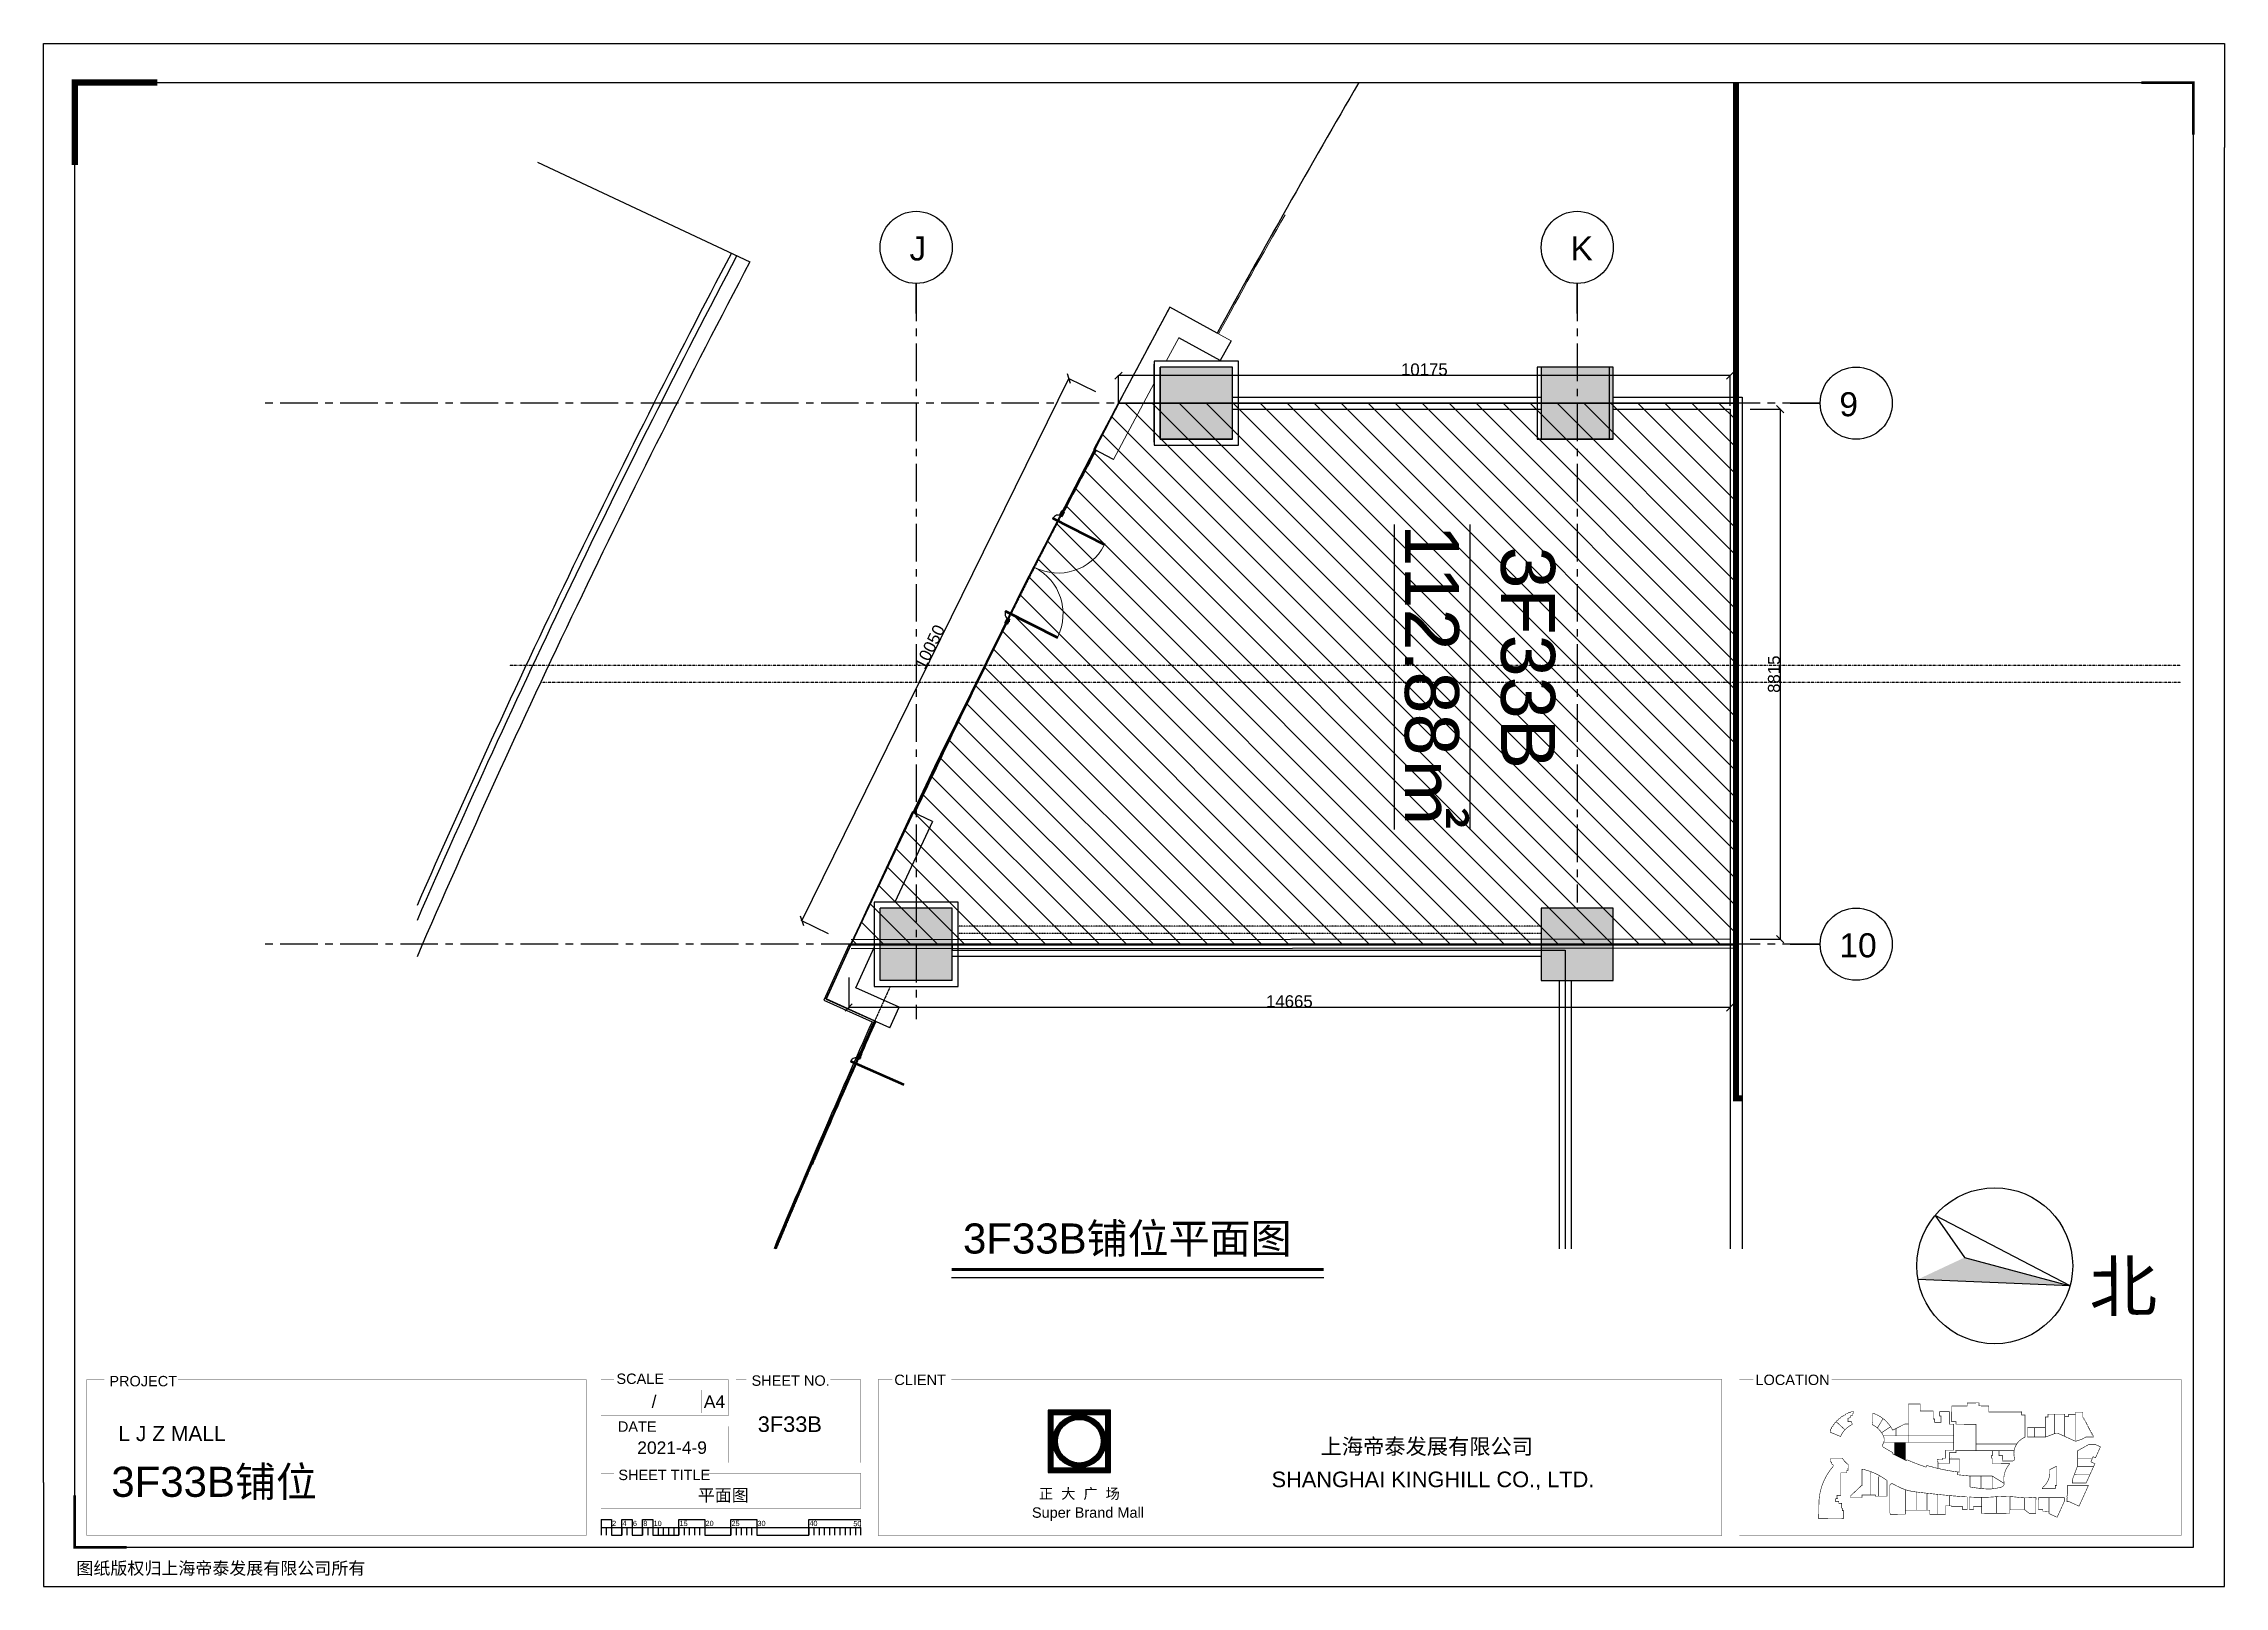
# Model space of a CAD drawing. Header units: inches. Extents: x -17552 to 18736, y -70636 to -44976.
import ezdxf
from ezdxf.enums import TextEntityAlignment as Align

# ---------------------------------------------------------------- set-up
doc = ezdxf.new("R2010")
doc.units = ezdxf.units.IN
doc.header["$MEASUREMENT"] = 0
for name, pattern in [('_TIRET______PD8', [0.211667, 0.105833, -0.105833]), ('BORDER2', [0.875, 0.25, -0.125, 0.25, -0.125, 0, -0.125]), ('CENTER', [2, 1.25, -0.25, 0.25, -0.25]), ('HIDDEN', [0.375, 0.25, -0.125]), ('LEASE4', [1.08, 0.45, -0.09, 0.09, -0.09, 0.09, -0.09, 0.09, -0.09]), ('LEASE4_PD8', [2.16, 0.9, -0.18, 0.18, -0.18, 0.18, -0.18, 0.18, -0.18])]:
    doc.linetypes.add(name, pattern=pattern)
for name, color, linetype in [('3F35', 3, 'Continuous'), ('__NEW_FACADE_PD8', 7, 'Continuous'), ('_PROJET_PD8', 7, 'Continuous'), ('DIM', 3, 'Continuous'), ('DIM TEXT', 7, 'Continuous'), ('GLASS', 94, 'Continuous'), ('L-GLASS', 2, 'Continuous'), ('L03-COL', 5, 'Continuous'), ('L03-COL_PD8', 7, 'Continuous'), ('L03-COV', 2, 'Continuous'), ('L03-COV_PD8', 7, 'Continuous'), ('L03-EJ', 1, 'BORDER2'), ('L03-GRDRL', 7, 'Continuous'), ('L03-LEASE', 2, 'LEASE4'), ('L03-LEASESIG', 2, 'LEASE4_PD8'), ('L03-MSTR', 4, 'Continuous'), ('L03-WAL', 2, 'Continuous'), ('L03-WALL', 3, 'Continuous'), ('L04-WAL', 3, 'Continuous'), ('L06-LEASE', 3, 'LEASE4'), ('P-Iden', 4, 'Continuous'), ('WALL', 255, 'Continuous'), ('商铺编号', 1, 'Continuous'), ('轴线', 10, 'CENTER')]:
    doc.layers.add(name, color=color, linetype=linetype)
doc.layers.add('P-新规划租赁线', color=7, linetype='Continuous', true_color=0xd45be6)
doc.layers.add('甲-結構牆', color=7, linetype='Continuous', lineweight=9)
doc.styles.add('3F_2017.02$0$H1', font='swisscl.ttf')
doc.styles.get("Standard").update_dxf_attribs({"font": 'arial.ttf'})
doc.styles.add('style1', font='swissel.ttf', dxfattribs={"height": 3000})
doc.dimstyles.new('DIM-200MM', dxfattribs={"dimtxt": 200, "dimasz": 120, "dimexe": 10, "dimexo": 10, "dimgap": 0.7, "dimtad": 1, "dimdec": 0, "dimrnd": 5, "dimzin": 1, "dimdsep": 46, "dimtxsty": 'Standard', "dimblk": 'OBLIQUE', "dimcen": 0.5, "dimdle": 1, "dimclrd": 256, "dimclre": 256, "dimclrt": 7, "dimaunit": 1, "dimadec": 0, "dimazin": 0, "dimtfac": 1, "dimtdec": 0, "dimtix": 1, "dimtmove": 2, "dimatfit": 3, "dimfxl": 500, "dimfxlon": 1, "dimtolj": 1, "dimtzin": 1, "dimarcsym": 0})

msp = doc.modelspace()

# ---------------------------------------------------------------- texts
for s, height, p in [('SCALE', 172.8, (-8020.2, -67269.3)), ('SHEET NO.', 172.8, (-5772.5, -67300.2)), ('CLIENT', 172.8, (-3396.1, -67287.3)), ('LOCATION', 172.8, (10933.2, -67287.3)), ('PROJECT', 172.8, (-16458.3, -67308.8)), ('A4', 207.36, (-6566.1, -67667.5)), ('DATE', 172.8, (-7996.5, -68064.7)), ('上海帝泰发展有限公司', 259.2, (3696.6, -68438.4)), ('SHEET TITLE', 172.8, (-7988.8, -68868.5)), ('SHANGHAI KINGHILL CO., LTD.', 259.2, (2880.8, -68986.5)), ('正  大  广  场', 172.8, (-989.1, -69180.4)), ('2', 86.4, (-8092.6, -69632.4)), ('4', 86.4, (-7919.8, -69632.4)), ('6', 86.4, (-7747, -69632.4)), ('8', 86.4, (-7574.2, -69632.4)), ('10', 86.4, (-7401.4, -69632.4)), ('15', 86.4, (-6969.4, -69632.4)), ('20', 86.4, (-6537.4, -69632.4)), ('25', 86.4, (-6105.4, -69632.4)), ('30', 86.4, (-5673.4, -69632.4)), ('40', 86.4, (-4809.4, -69632.4)), ('50', 86.4, (-4078.1, -69635.5)), ('Super Brand Mall', 172.8, (-1106.6, -69495.1)), ('图纸版权归上海帝泰发展有限公司所有', 207.36, (-17007.3, -70438.6))]:
    msp.add_text(s, height=height).set_placement(p)
at = {"attachment_point": 1}
for s, insert, char_height in [('3F33B{\\fSimSun|b0|i0|c134|p2;铺位平面图}', (-2253.4, -64600.1), 500), ('L J Z MALL', (-16308.1, -67969.2), 250)]:
    msp.add_mtext_dynamic_manual_height_columns(s, width=6808.082, gutter_width=1, heights=[0], dxfattribs=dict(at, insert=insert, char_height=char_height))
for tag, text, p in [('/', 'AS NOTED', (-7353.6, -67664.3)), ('2021-4-9', '2020-7-22', (-6514.3, -68432.3))]:
    msp.add_attdef(tag, text=text, height=207.36).set_placement(p, align=Align.RIGHT)
for tag, p, s, height in [('3F33B', (-5668.9, -68067.8), 'SHEET NO.', 259.2), ('3F33B铺位', (-16425.2, -69147.2), '###############', 500), ('平面图', (-6667.1, -69223), 'SHEET-TITLE', 207.36)]:
    msp.add_attdef(tag, p, s, height=height)
at = {"layer": 'DIM TEXT', "char_height": 400, "attachment_point": 1}
for s, insert in [('J', (-3143.8, -48182.8)), ('K', (7856.2, -48182.8)), ('9', (12329, -50773.4)), ('10', (12329, -59773.4))]:
    msp.add_mtext_dynamic_manual_height_columns(s, width=10456.675, gutter_width=2, heights=[0], dxfattribs=dict(at, insert=insert))
at = {"layer": 'P-Iden', "color": 1}
msp.add_text('%%U%%O112.88㎡', height=900, rotation=270, dxfattribs=at).set_placement((5099.7, -52972))
at = {"layer": '商铺编号', "color": 1, "style": 'style1'}
msp.add_text('3F33B', height=900, rotation=270, dxfattribs=at).set_placement((6699, -53338.5))

# ---------------------------------------------------------------- blocks, each defined once
blk = doc.blocks.new('A$C66BE637F')
at = {"const_width": 417}
blk.add_lwpolyline([(208, 5352), (208, 208), (5352, 208), (5352, 5352)], close=True, dxfattribs=at)
at = {"color": 8}
for points in [[(0, 5560), (0, 0), (5560, 0), (5560, 5560)], [(417, 5143), (417, 417), (5143, 417), (5143, 5143)]]:
    blk.add_lwpolyline(points, close=True, dxfattribs=at)
at = {"const_width": 417}
blk.add_lwpolyline([(625, 2780, 1), (4935, 2780, 1)], format="xyb", close=True, dxfattribs=at)
at = {"color": 8}
for radius in [2363, 1947]:
    blk.add_circle((2780, 2780), radius, dxfattribs=at)
blk = doc.blocks.new('3F_2017.02$0$A$C11E260BE')
blk.add_hatch(color=256).paths.add_polyline_path([(5592, 3026), (8455, 1855), (2523, 8881)])
for p, q in [((5592, 3026), (2523, 8881)), ((2523, 8881), (8455, 1855)), ((2523, 8881), (4926, 5))]:
    blk.add_line(p, q)
at = {"ltscale": 0.1}
blk.add_line((4926, 5), (5592, 3026), dxfattribs=at)
blk.add_circle((4709, 4709), 4709)
at = {"style": '3F_2017.02$0$H1'}
blk.add_text('北', height=3000, rotation=133.02448, dxfattribs=at).set_placement((2849, 10782))
blk = doc.blocks.new('_Oblique')
at = {"color": 0, "linetype": 'ByBlock', "lineweight": -2}
blk.add_line((-0.5, -0.5), (0.5, 0.5), dxfattribs=at)
blk = doc.blocks.new('*D202')
at = {"layer": 'DEFPOINTS', "color": 0, "transparency": 16777216}
for p in [(10510, -51056), (10510, -59872), (11344, -59872)]:
    blk.add_point(p, dxfattribs=at)
at = {"layer": 'DIM', "lineweight": -2, "transparency": 16777216}
for p, q in [((10844, -51056), (11354, -51056)), ((11344, -51055), (11344, -59873)), ((10844, -59872), (11354, -59872))]:
    blk.add_line(p, q, dxfattribs=at)
at = {"layer": 'DIM', "lineweight": -2, "transparency": 16777216, "xscale": 120, "yscale": 120, "zscale": 120}
for p, rotation in [((11344, -51056), 90), ((11344, -59872), 270)]:
    blk.add_blockref('_Oblique', p, dxfattribs=dict(at, rotation=rotation))
at = {"layer": 'DIM', "color": 7, "transparency": 16777216, "insert": (11241, -55464), "char_height": 200, "attachment_point": 5, "rotation": 90}
blk.add_mtext('\\A1;8815', dxfattribs=at)
blk = doc.blocks.new('*D203')
at = {"layer": 'DEFPOINTS', "color": 0, "transparency": 16777216}
for p in [(335, -50498), (335, -50956), (10510, -51056)]:
    blk.add_point(p, dxfattribs=at)
at = {"layer": 'DIM', "lineweight": -2, "transparency": 16777216}
for p, q in [((10511, -50498), (334, -50498)), ((335, -50946), (335, -50488)), ((10510, -50998), (10510, -50488))]:
    blk.add_line(p, q, dxfattribs=at)
at = {"layer": 'DIM', "lineweight": -2, "transparency": 16777216, "xscale": 120, "yscale": 120, "zscale": 120, "rotation": 180}
blk.add_blockref('_Oblique', (335, -50498), dxfattribs=at)
at = {"layer": 'DIM', "lineweight": -2, "transparency": 16777216, "xscale": 120, "yscale": 120, "zscale": 120}
blk.add_blockref('_Oblique', (10510, -50498), dxfattribs=at)
at = {"layer": 'DIM', "color": 7, "transparency": 16777216, "insert": (5423, -50396), "char_height": 200, "attachment_point": 5}
blk.add_mtext('\\A1;10175', dxfattribs=at)
blk = doc.blocks.new('*D204')
at = {"layer": 'DEFPOINTS', "color": 0, "transparency": 16777216}
for p in [(-4156, -59971), (10510, -59971), (-4156, -61009)]:
    blk.add_point(p, dxfattribs=at)
at = {"layer": 'DIM', "lineweight": -2, "transparency": 16777216}
for p, q in [((-4156, -60509), (-4156, -61019)), ((10510, -60509), (10510, -61019)), ((10511, -61009), (-4157, -61009))]:
    blk.add_line(p, q, dxfattribs=at)
at = {"layer": 'DIM', "lineweight": -2, "transparency": 16777216, "xscale": 120, "yscale": 120, "zscale": 120, "rotation": 180}
blk.add_blockref('_Oblique', (-4156, -61009), dxfattribs=at)
at = {"layer": 'DIM', "lineweight": -2, "transparency": 16777216, "xscale": 120, "yscale": 120, "zscale": 120}
blk.add_blockref('_Oblique', (10510, -61009), dxfattribs=at)
at = {"layer": 'DIM', "color": 7, "transparency": 16777216, "insert": (3177, -60906), "char_height": 200, "attachment_point": 5}
blk.add_mtext('\\A1;14665', dxfattribs=at)
blk = doc.blocks.new('*D205')
at = {"layer": 'DEFPOINTS', "color": 0, "transparency": 16777216}
for p in [(-490, -50549), (335, -50956), (-4112, -59971)]:
    blk.add_point(p, dxfattribs=at)
at = {"layer": 'DIM', "lineweight": -2, "transparency": 16777216}
for p, q in [((-4938, -59565), (-490, -50548)), ((-42, -50770), (-499, -50545)), ((-4489, -59785), (-4946, -59559))]:
    blk.add_line(p, q, dxfattribs=at)
at = {"layer": 'DIM', "lineweight": -2, "transparency": 16777216, "xscale": 120, "yscale": 120, "zscale": 120}
for p, rotation in [((-490, -50549), 63.7402274658328), ((-4937, -59564), 243.7402274658328)]:
    blk.add_blockref('_Oblique', p, dxfattribs=dict(at, rotation=rotation))
at = {"layer": 'DIM', "color": 7, "transparency": 16777216, "insert": (-2806, -55011), "char_height": 200, "attachment_point": 5, "rotation": 63.7402}
blk.add_mtext('\\A1;10050', dxfattribs=at)

# ---------------------------------------------------------------- dimensions: what is measured, and where the dimension line sits
at = {"layer": 'DIM'}
for base, p1, p2, picture, middle in [((335.4, -50498.4), (10509.7, -51056.3), (335.4, -50956.3), '*D203', (5422.6, -50395.6)), ((-4156.1, -61008.7), (10509.7, -59971), (-4156.1, -59971), '*D204', (3176.8, -60905.9))]:
    dim = msp.add_linear_dim(base=base, p1=p1, p2=p2, dimstyle='DIM-200MM', dxfattribs=at)
    dim.commit()
    dim.dimension.update_dxf_attribs({"geometry": picture, "text_midpoint": middle})
dim = msp.add_aligned_dim(p1=(-4112, -59971), p2=(335.4, -50956.3), distance=920.4, dimstyle='DIM-200MM', dxfattribs=at)
dim.commit()
dim.dimension.update_dxf_attribs({"geometry": '*D205', "text_midpoint": (-2805.9, -55010.9)})
dim = msp.add_linear_dim(base=(11343.5, -59872), p1=(10509.7, -51056.3), p2=(10509.7, -59872), angle=270, dimstyle='DIM-200MM', dxfattribs=at)
dim.commit()
dim.dimension.update_dxf_attribs({"geometry": '*D202', "text_midpoint": (11240.7, -55464.2)})

# ---------------------------------------------------------------- hatches: boundary and pattern name
h = msp.add_hatch(color=256)
h.dxf.hatch_style = 1
edge = h.paths.add_edge_path()
edge.add_line((13427.4, -68283.5), (13427.4, -68242.9))
edge.add_line((13427.4, -68242.9), (13247.4, -68242.8))
edge.add_line((13247.4, -68242.8), (13247.4, -68448.2))
edge.add_arc((15005.5, -65121.4), 3762.7, 242.14461, 245.20303)
edge.add_line((13427.4, -68537.3), (13427.4, -68501.5))
edge.add_line((13427.4, -68501.5), (13427.4, -68283.5))
at = {"layer": 'L06-LEASE', "linetype": 'Continuous'}
h = msp.add_hatch(dxfattribs=at)
h.set_pattern_fill('ANSI31', color=256, scale=100, angle=-90)
h.set_pattern_definition([(315, (368110.6, 2857376.52), (224.506403, 224.506403), [])])
edge = h.paths.add_edge_path()
edge.add_line((8567.7, -59956.3), (10597.7, -59956.3))
edge.add_line((10597.7, -59956.3), (10603.9, -50956.3))
edge.add_line((10603.9, -50956.3), (335.4, -50956.3))
edge.add_arc((166673.2, -138861.9), 188137.3, 152.144613, 155.203025)
edge.add_line((-4117.8, -59956.3), (-2332.3, -59956.3))
edge.add_line((-2332.3, -59956.3), (8567.7, -59956.3))
h.paths.add_polyline_path([(6444.3, -53107.6), (6444.3, -57728), (7829.9, -57728), (7829.9, -53107.6)], flags=24)
h.paths.add_polyline_path([(4874.7, -52747), (4874.7, -58345.6), (6224.7, -58345.6), (6224.7, -52747)], flags=24)
at = {"layer": 'WALL'}
h = msp.add_hatch(color=256, dxfattribs=at)
h.dxf.hatch_style = 1
h.paths.add_polyline_path([(8567.5, -60556.3), (8567.5, -59356.3), (7367.5, -59356.3), (7367.5, -60556.3)])
h.paths.add_polyline_path([(-2432.5, -60556.3), (-2432.5, -59356.3), (-3632.5, -59356.3), (-3632.5, -60556.3)])
h.paths.add_polyline_path([(2228.6, -51556.3), (2228.6, -50356.3), (1028.6, -50356.3), (1028.6, -51556.3)])
h.paths.add_polyline_path([(8567.5, -51556.3), (8567.5, -50356.3), (7367.5, -50356.3), (7367.5, -51556.3)])
edge = h.paths.add_edge_path()
edge.add_line((8502.1, -51556.3), (8502.1, -50356.3))

# ---------------------------------------------------------------- linework, layer by layer
at = {"ltscale": 300}
msp.add_line((12288.5, -69171.9), (12288.5, -69179.5), dxfattribs=at)
at = {"color": 8}
msp.add_line((-8277.2, -69655.1), (-3957.2, -69655.1), dxfattribs=at)
for points in [[(-17552.2, -68908.4), (-17552.2, -44975.6), (17007.8, -44975.6)], [(17007.8, -44975.6), (18735.8, -44975.6), (18735.8, -46703.6)], [(17007.8, -70636.4), (18735.8, -70636.4), (18735.8, -46703.6)], [(-2444, -65496.9), (3748, -65496.9)], [(-17552.2, -68908.4), (-17552.2, -70636.4), (17007.8, -70636.4)], [(-8277.2, -69525.5), (-8277.2, -69784.7)], [(-8104.4, -69655.1), (-8104.4, -69784.7)], [(-6549.2, -69655.1), (-6549.2, -69784.7)], [(-6117.2, -69655.1), (-6117.2, -69784.7)], [(-3957.2, -69655.1), (-3957.2, -69784.7)]]:
    msp.add_lwpolyline(points)
for points, const_width in [([(-17033.8, -46995.8), (-17033.8, -45623.6), (-15661.5, -45623.6)], 103.7), ([(18217.4, -46487.6), (18217.4, -45623.6), (17353.4, -45623.6)], 43.2), ([(-2444, -65365.5), (3748, -65365.5)], 50), ([(-15315, -67196.9), (-8523.6, -67196.9), (-8523.6, -69788.4), (-16833.8, -69788.4), (-16833.8, -67196.9), (-16544.1, -67196.9)], 4.32), ([(-7150.6, -67196.9), (-6160.4, -67196.9), (-6160.4, -67801.7), (-8277.2, -67801.7), (-8277.2, -67196.9), (-8061.2, -67196.9)], 4.32), ([(-6604.8, -67370.3), (-6604.8, -67755.4)], 4.32), ([(-4463.2, -67196.9), (-3957.2, -67196.9), (-3957.2, -68579.3), (-6030.8, -68579.3), (-6030.8, -67196.9), (-5858, -67196.9)], 4.32), ([(-2445.4, -67196.9), (10372.1, -67196.9), (10372.1, -69788.4), (-3665, -69788.4), (-3665, -67196.9), (-3431.9, -67196.9)], 4.32), ([(12203.4, -67196.9), (18017.4, -67196.9), (18017.4, -69788.4), (10664.3, -69788.4), (10664.3, -67196.9), (10897.4, -67196.9)], 4.32), ([(-7285.4, -67974.5), (-6160.4, -67974.5), (-6160.4, -68579.3), (-8277.2, -68579.3), (-8277.2, -67974.5), (-8061.2, -67974.5)], 4.32), ([(-6596.3, -68752.1), (-3957.2, -68752.1), (-3957.2, -69348.1), (-8277.2, -69348.1), (-8277.2, -68752.1), (-8061.2, -68752.1)], 4.32), ([(-17033.8, -69124.4), (-17033.8, -69988.4), (-16169.8, -69988.4)], 43.2), ([(-8104.4, -69525.5), (-8104.4, -69655.1)], 8.64), ([(-7931.6, -69525.5), (-7931.6, -69655.1)], 8.64), ([(-7758.8, -69525.5), (-7758.8, -69655.1)], 8.64), ([(-7586, -69525.5), (-7586, -69655.1)], 8.64), ([(-7413.2, -69525.5), (-7413.2, -69655.1)], 8.64), ([(-6981.2, -69525.5), (-6981.2, -69655.1)], 8.64), ([(-6549.2, -69525.5), (-6549.2, -69655.1)], 8.64), ([(-6117.2, -69525.5), (-6117.2, -69655.1)], 8.64), ([(-5685.2, -69525.5), (-5685.2, -69655.1)], 8.64), ([(-4821.2, -69525.5), (-4821.2, -69655.1)], 8.64), ([(-3957.2, -69525.5), (-3957.2, -69655.1)], 8.64)]:
    msp.add_lwpolyline(points, dxfattribs=dict(const_width=const_width))
msp.add_lwpolyline([(-17033.8, -45623.6), (18217.4, -45623.6), (18217.4, -69988.4), (-17033.8, -69988.4)], close=True)
at = {"ltscale": 300, "const_width": 9}
for points in [[(12422.6, -68032.2), (12279.1, -67899.6), (12288.6, -67876.8), (12311.4, -67867.2), (12322.7, -67845.1), (12346.3, -67837.4), (12359.2, -67816.3), (12383.3, -67810.5), (12397.9, -67790.5), (12422.4, -67786.6), (12438.5, -67767.7), (12463.2, -67765.8), (12480.7, -67748.2), (12505.5, -67748.2), (12524.4, -67732.1), (12549.1, -67734.1), (12559.1, -67726.8), (12563.2, -67733.1, 0.0897958), (12553.4, -67787.1), (12512.2, -67801.5, 0.0244082), (12515.7, -67826.3), (12473.4, -67841.9), (12473.4, -67898.5), (12531.9, -67898.5), (12531.9, -67898.5), (12532.1, -67910.5), (12546.7, -67942, 0.1012671), (12422.6, -68032.2, -1.1974429)], [(12349.7, -68143.8), (12201, -68082.2), (12175.8, -68075.5), (12179.6, -68026.6), (12198.4, -68010.5), (12202.3, -67986), (12222.4, -67971.5), (12228.2, -67947.3), (12249.3, -67934.4), (12257, -67910.8), (12279, -67899.6), (12368.9, -67982.7), (12368.9, -67982.7), (12422.6, -68032.2, 0.099623), (12349.7, -68143.8, -1.1974429)], [(15924, -69012), (15924, -68955.5), (15947.4, -68955.5), (15947.4, -68648.3), (15935.4, -68648.3), (15935.4, -68642.2), (15829.7, -68694.2, -0.2612401), (15706, -68997.5), (15706, -69012), (15924, -69012)], [(13956.6, -69106), (13956.6, -69439.8), (13835.4, -69439.8), (13835.4, -69368.7), (13787.4, -69368.7), (13787.4, -69087.5, -0.0010513), (13956.6, -69106, -9.1553931)], [(14159.4, -69126), (14159.4, -69296.6), (14094.2, -69296.3), (14094.2, -69439.8), (13956.6, -69439.8), (13956.6, -69106, -0.0010277), (14159.4, -69126, -9.889307)], [(14942, -69144.1), (14942, -69421.4), (14698.2, -69423.7), (14698.2, -69157.3), (14698.2, -69157, 0.0241907), (14942, -69144.1, -0.0295552)], [(15167.6, -69142.6), (15167.6, -69352.2), (15166.8, -69352), (15166.5, -69419.3), (14942, -69421.4), (14942, -69176.7), (14942, -69144.1, -0.0305095), (15167.6, -69142.6, -1.0139993)], [(15407.4, -69163.5), (15407.5, -69352.4), (15167.6, -69352.5), (15167.6, -69142.6, -0.0221589), (15307.6, -69155.9, 0.0082588), (15407.4, -69163.5, 0.9651017)], [(15599.4, -69152.7), (15599.4, -69192.3), (15598.2, -69192.3), (15598.2, -69420.2), (15485.4, -69420.2), (15419.4, -69366.3), (15407.4, -69357.9), (15407.4, -69163.5, 0.0371099), (15599.4, -69152.7, 1.730831)]]:
    msp.add_lwpolyline(points, format="xyb", dxfattribs=at)
for points in [[(13055.9, -67845.8, 0.085486), (12885.4, -67755.1), (12885.4, -67910.3), (12875.4, -67910.3), (12875.4, -67945.4, -0.0657671), (12962.3, -68002.8)], [(13081.1, -67866.4), (13081.1, -67866.4, 0.0142869), (13055.9, -67845.8), (12962.3, -68002.8, -0.0657044), (13031.3, -68080.6), (13181.5, -67981, 0.0672378)], [(14454.7, -67587.2), (14454.7, -67635.5), (14200.3, -67635.5), (14198.2, -67898.5), (14270.4, -67898.5), (14270.4, -67938.5), (14603.4, -67941), (14603.4, -68307.5), (14603.2, -68375.9), (14271, -68375.6), (14270.4, -68411.5), (14159.4, -68411.5), (14158.2, -68517.6), (14327.4, -68517.6), (14327.4, -68736.6), (14298.2, -68733), (14298.8, -68780.1), (14501.4, -68800.7), (14687.4, -68800.7), (14687.4, -68800.7), (14872.5, -68800.7), (15072.2, -68925.6, -0.2388458), (15166.5, -68594.8), (14872.4, -68592.7), (14872.2, -68504.7), (14856.6, -68504.7), (14856.6, -68462.3), (14874.6, -68462.3), (14874.6, -68378.7), (14984.2, -68378.7), (14984.2, -68462.3), (15047.4, -68462.3), (15047.4, -68526.3), (15043.4, -68526.3), (15043.4, -68551.5), (15213.4, -68551.5), (15250.2, -68527.4, -0.2045021), (15264.1, -68297.2, -0.1852081), (15419.4, -68155.2), (15419.4, -67787.6), (15362.4, -67787.6), (15362.4, -67737.5), (14815.4, -67737.5), (14815.4, -67634.3), (14651, -67634.3), (14651, -67583.8)], [(14200.3, -67635.5), (14198.2, -67898.5), (14270.4, -67898.5), (14270.1, -67938.5), (14603.4, -67941), (14603.4, -68268.7), (15280.4, -68268.7, -0.156475), (15419.4, -68155.2), (15419.4, -67787.6), (15362.4, -67787.6), (15361.1, -67735.7), (15362.4, -67737.5), (14815.4, -67737.5), (14815.4, -67635.5), (14651, -67634.3), (14650.1, -67583.8), (14454.7, -67587.2), (14454.7, -67635.5)], [(13215.5, -68039.3, 0.0293973), (13181.5, -67981), (13031.3, -68080.6, -0.037734), (13061, -68132.7), (13269.9, -68132.7), (13269.8, -68011.4)], [(13478.6, -68132.7), (13061, -68132.7, -0.1970374), (13067.4, -68242.7), (13478.6, -68242.7)], [(12320.2, -69255.5), (12320.2, -69221.3), (12260.4, -69221.3), (12260.4, -69179.5), (12288.5, -69179.5), (12288.5, -69122.5), (12353.4, -69122.6), (12353.4, -68747.6), (12452.4, -68747.5), (12452.4, -68747.5), (12452.4, -68747.5), (12452.4, -68704.7), (12473.9, -68704.8), (12475.5, -68609.3, -0.0990057), (12378.1, -68503.9), (12187.8, -68504.1), (12187.8, -68526.3), (12181.1, -68526.7), (12182.7, -68560.3), (12200.7, -68578.6), (12205.3, -68602.5), (12224.6, -68616.4), (12229, -68636.2, 0.1658476), (11989.4, -69212), (11985.4, -69510), (12399.8, -69506.2), (12399.8, -69376.7), (12378.2, -69376.7), (12378.2, -69335.9), (12369, -69335.9), (12369, -69255.5)], [(13247.4, -68242.8), (13067.4, -68242.7), (13049.8, -68277.7, 0.1012606), (13045.2, -68296.1, 0.139904), (13053.1, -68315.8, 0.0123298), (13224.1, -68415.4), (13215.5, -68431.1, 0.0024052), (13247.4, -68448.2)], [(13427.4, -68283.5), (13427.4, -68242.9), (13247.4, -68242.8), (13247.4, -68448.2, 0.0133456), (13427.4, -68537.3), (13427.4, -68501.5)], [(13972.2, -68592.8), (14158.2, -68592.8), (14158.2, -68517.6), (14327.4, -68517.6), (14327.4, -68736.6, -0.029902), (13972.2, -68675.3)], [(12847.9, -68757.7), (12860.1, -68730.5, 0.0418152), (12704.1, -68686), (12704.1, -68962.5), (12694.5, -68962.5), (12514.6, -69131.8), (12514.6, -69158.7), (12704.1, -69158.7), (12704.1, -69117.7), (12847.9, -69117.7)], [(12860.1, -68730.5), (12847.9, -68757.7), (12847.9, -69117.7), (12872.4, -69117.7), (12928.3, -69117.7), (12928.3, -69135.6), (12978.5, -69135.6), (12978.5, -68832.5), (12995.7, -68794, 0.0321372), (12872.4, -68735.3), (12871.2, -68734.8, 0.0030527), (12860.1, -68730.5)], [(12995.7, -68794), (12978.5, -68832.5), (12978.5, -69135.6), (13120.6, -69135.6), (13120.6, -68936.5), (13121.8, -68936.5), (13121.8, -68873.1, -0.0169298), (13059.8, -68833.1, 0.0180449), (12995.9, -68794), (12995.7, -68794)], [(13427.4, -69029.2), (13427.4, -69368.7), (13425.4, -69368.7), (13425.4, -69435.5), (13174.1, -69437.5), (13174.1, -69419.2), (13168.6, -69419.2), (13168.3, -68964, -0.5720511), (13221.8, -68932.5, 0.006414), (13294.8, -68971.9, 0.0382994)], [(13168.4, -68965), (13168.6, -69419.2), (13174.1, -69419.2), (13174.1, -69437.5), (13425.4, -69435.5), (13425.4, -69368.7), (13798.2, -69368.7), (13835.4, -69368.7), (13835.4, -69439.8), (14094.2, -69439.8), (14094.2, -69296.3), (14194.7, -69296.6), (14194.7, -69310.4), (14381.6, -69310.4), (14381.6, -69360.3), (14455.4, -69360.4), (14455.4, -69148.2, -0.0148532), (14135.4, -69123.2), (14095.4, -69119.5, -0.0061258), (13787.4, -69087.3, -0.0054529), (13607.1, -69066, -0.0485985), (13427.4, -69028.9, -0.0376383), (13222, -68933.6, 0.5729069)], [(14687.4, -68840.7), (14687.4, -69008.5, -0.0165542), (14501.4, -68983), (14501.4, -68800.7), (14594.4, -68800.7), (14687.4, -68800.7)], [(14687.4, -68800.7), (14687.4, -69008.5, 0.0077876), (14775.4, -69016.2, 0.0291917), (14872.2, -69014.5), (14872.5, -68800.7)], [(14872.5, -68800.7), (14872.2, -69014.5, 0.0399012), (15028.9, -68984.1, 0.34222), (15072, -68924.5)], [(13607.4, -69066.3), (13607.4, -69368.7), (13427.4, -69368.7), (13427.4, -69029.2, 0.0459364)], [(13787.4, -69087.5), (13787.4, -69368.7), (13607.4, -69368.7), (13607.4, -69066.3, 0.0000852)], [(14159.4, -69126, 0.005809), (14455.4, -69148.2), (14455.4, -69360.3), (14381.6, -69360.3), (14381.6, -69310.4), (14194.7, -69310.4), (14194.7, -69296.6), (14160.2, -69296.6)], [(14495.4, -69360.4), (14495.4, -69150.3, 0.0138376), (14698.2, -69157, 0.0225876), (14878.2, -69149.2), (14942, -69144.1, -0.0305095), (15167.6, -69142.6, -0.0148938), (15292.1, -69153.8, 0.0205141), (15407.4, -69163.5, 0.0434763), (15599.4, -69152.7), (15598.2, -69420.2), (15485.4, -69420.2), (15407.4, -69357.9), (15407.4, -69352.4), (15167.6, -69352.5), (15166.5, -69352.5), (15166.5, -69419.3), (14920.6, -69421.6), (14698.2, -69423.7), (14698.2, -69305.5), (14560.5, -69305.5), (14560.5, -69360.4)]]:
    msp.add_lwpolyline(points, format="xyb", close=True, dxfattribs=at)
for points in [[(13427.4, -68537.3), (13445.7, -68545.5), (13452.9, -68530.3), (13607, -68594.3), (13772.4, -68653.7), (13783.6, -68626), (13970.9, -68675.7), (13972.3, -68568.7), (13956.6, -68568.7), (13956.6, -68527.5), (14048.4, -68526.3), (14048.4, -68504.7), (14098, -68504.7), (14098, -68371.5), (14230.4, -68371.5), (14230.4, -67938.5), (14158.2, -67938.5), (14158.2, -67731.6), (13998.7, -67731.6), (13998.7, -67803.5), (14019.4, -67803.5), (14019.4, -67907.5), (13916, -67907.5), (13916, -67851.9), (13890.2, -67851.9), (13890.2, -67718.3), (13674.2, -67718.3), (13674.5, -67603.1), (13478.6, -67603.1), (13478.6, -68242.7), (13427.4, -68242.9), (13427.4, -68537.3)], [(15756.6, -68153.4), (15906.8, -68098.1), (15906.8, -67771.9), (15799.4, -67771.9), (15799.4, -67819.7), (15756.6, -67819.7), (15756.6, -68153.4)], [(15906.8, -68098.1), (15906.8, -67771.9), (16078.3, -67771.9), (16078.3, -68141.7), (15959.4, -68087.5), (15935.4, -68087.5), (15906.8, -68098.1)], [(16078.3, -68141.7), (16258.3, -68223.8), (16258.3, -67781.1), (16139.5, -67781.1), (16139.5, -67814.3), (16078.3, -67814.3), (16078.3, -68141.7)], [(16258.3, -67738.7), (16258.3, -68223.7), (16359.4, -68191.8), (16433.3, -68151.9), (16555.1, -68151.9), (16555.3, -68148.6), (16553.1, -68144.9), (16551, -68124.1), (16534.5, -68111), (16534.1, -68109.8), (16532.1, -68088.9), (16515.5, -68075.1), (16513.1, -68053.7), (16496.5, -68039.9), (16494.1, -68018.4), (16477.6, -68004.6), (16475.3, -67983.2), (16458.7, -67969.4), (16456.3, -67948), (16439.7, -67934.2), (16437.3, -67912.7), (16420.8, -67898.9), (16418.4, -67877.5), (16401.9, -67863.7), (16399.5, -67842.2), (16383.3, -67829.1), (16382.9, -67828.3), (16381.9, -67828.9), (16379.5, -67823.7), (16379.5, -67738.7), (16258.3, -67738.7)], [(14233.3, -68132.7), (13478.6, -68132.7)], [(14233.3, -68242.7), (13478.6, -68242.7)], [(14159.4, -68484.5), (14159.4, -68481.5)], [(14159.4, -68515.5), (14159.4, -68518.5)], [(14198.8, -68493.5), (14201.8, -68491.2)], [(14198.8, -68515.5), (14201.8, -68518.5)], [(15235, -68378.7), (14260.5, -68378.7)], [(15266.3, -68268.7), (14603.4, -68268.7)], [(16295.7, -68515.5), (16295.7, -68624), (16288.2, -68645.5), (16558.8, -68644.5), (16581, -68595.4), (16513.6, -68564.9), (16535.9, -68515.5), (16295.7, -68515.4)], [(16295.8, -68379.1), (16295.7, -68515.4), (16535.9, -68515.5), (16551.7, -68480.4), (16591.1, -68498.1), (16673.6, -68315.4), (16598.5, -68281.1), (16471.9, -68280.8), (16295.8, -68379.1)], [(16241.6, -68768.6), (16205.5, -68864.9), (16205.5, -68915.5), (16436.2, -68915.6), (16497.5, -68780.5), (16272.4, -68780.6), (16241.6, -68768.6)], [(16288.5, -68644.5), (16240.9, -68770.5), (16272.4, -68780.6), (16497.5, -68780.5), (16558.8, -68644.5), (16288.5, -68644.5)], [(15816.2, -69397), (15816.2, -69161.1)]]:
    msp.add_lwpolyline(points, dxfattribs=at)
for points in [[(13478.6, -67602.5), (13674.2, -67603.1), (13674.2, -67717.1), (13890.2, -67718.3), (13890.2, -67850.7), (13916, -67850.7), (13916, -67907.5), (14019.4, -67907.5), (14019.4, -67803.5), (13998.7, -67803.5), (13998.7, -67731.6), (14158.2, -67731.6), (14158.2, -67938.5), (14230.4, -67938.5), (14230.4, -68132.7), (13478.6, -68132.7)], [(13478.6, -67935.2), (13419.7, -67934.9), (13269.8, -68011.4), (13269.8, -68039.4), (13269.8, -68041.6), (13269.8, -68075.5), (13269.9, -68132.7), (13478.6, -68132.7)], [(15578, -67996.9), (15458.8, -67996.9), (15458.8, -68086.9), (15458.8, -68124.1), (15458.8, -68153.5), (15578, -68153.5)], [(15756.6, -68063.2), (15756.6, -67996.9), (15578, -67996.9), (15578, -68153.5), (15756.6, -68153.5), (15756.6, -68153.3)], [(14698.2, -69157), (14698.2, -69305.6), (14560.5, -69305.5), (14560.5, -69360.4), (14495.4, -69360.4), (14495.4, -69150.7)], [(15641.9, -69161.1), (15641.9, -69174.6), (15647.2, -69174.6), (15647.2, -69191.4), (15641.9, -69191.4), (15641.9, -69360), (15713.9, -69360), (15713.9, -69385), (15767.4, -69385), (15767.4, -69397), (15816.2, -69397), (15816.2, -69425.5), (15952.9, -69487.2), (16073.1, -69221.6), (16073.1, -69161.1)], [(16127.4, -68955.5), (16464.5, -68955.5), (16472.6, -68959.2), (16317.8, -69302), (16155.6, -69228.8), (16115.2, -69228.8), (16115.4, -69163.5), (16120.8, -69163.5), (16120.6, -69148), (16115.2, -69148), (16115.2, -69141), (16114, -69141), (16127.4, -69107.9)]]:
    msp.add_lwpolyline(points, close=True, dxfattribs=at)
at = {"color": 8}
for points in [[(-8277.2, -69525.5), (-8104.4, -69525.5), (-8104.4, -69784.7), (-7931.6, -69784.7), (-7931.6, -69525.5), (-7758.8, -69525.5), (-7758.8, -69784.7), (-7586, -69784.7), (-7586, -69525.5), (-7413.2, -69525.5), (-7413.2, -69784.7), (-6981.2, -69784.7), (-6981.2, -69525.5), (-6549.2, -69525.5), (-6549.2, -69784.7), (-6117.2, -69784.7), (-6117.2, -69525.5), (-5685.2, -69525.5), (-5685.2, -69784.7), (-4821.2, -69784.7), (-4821.2, -69525.5), (-3957.2, -69525.5)], [(-8190.8, -69655.1), (-8190.8, -69784.7)], [(-7931.6, -69655.1), (-7931.6, -69784.7)], [(-7845.2, -69655.1), (-7845.2, -69784.7)], [(-7758.8, -69655.1), (-7758.8, -69784.7)], [(-7586, -69655.1), (-7586, -69784.7)], [(-7499.6, -69655.1), (-7499.6, -69784.7)], [(-7413.2, -69655.1), (-7413.2, -69784.7)], [(-7326.8, -69655.1), (-7326.8, -69784.7)], [(-7240.4, -69655.1), (-7240.4, -69784.7)], [(-7154, -69655.1), (-7154, -69784.7)], [(-7067.6, -69655.1), (-7067.6, -69784.7)], [(-6981.2, -69655.1), (-6981.2, -69784.7)], [(-6894.8, -69655.1), (-6894.8, -69784.7)], [(-6808.4, -69655.1), (-6808.4, -69784.7)], [(-6722, -69655.1), (-6722, -69784.7)], [(-6635.6, -69655.1), (-6635.6, -69784.7)], [(-6030.8, -69655.1), (-6030.8, -69784.7)], [(-5944.4, -69655.1), (-5944.4, -69784.7)], [(-5858, -69655.1), (-5858, -69784.7)], [(-5771.6, -69655.1), (-5771.6, -69784.7)], [(-5685.2, -69655.1), (-5685.2, -69784.7)], [(-4821.2, -69655.1), (-4821.2, -69784.7)], [(-4734.8, -69655.1), (-4734.8, -69784.7)], [(-4648.4, -69655.1), (-4648.4, -69784.7)], [(-4562, -69655.1), (-4562, -69784.7)], [(-4475.6, -69655.1), (-4475.6, -69784.7)], [(-4389.2, -69655.1), (-4389.2, -69784.7)], [(-4302.8, -69655.1), (-4302.8, -69784.7)], [(-4216.4, -69655.1), (-4216.4, -69784.7)], [(-4130, -69655.1), (-4130, -69784.7)], [(-4043.6, -69655.1), (-4043.6, -69784.7)]]:
    msp.add_lwpolyline(points, dxfattribs=at)
at = {"layer": '3F35', "color": 7}
msp.add_lwpolyline([(-5375.6, -65021.4, -0.0071689), (-3727.2, -61229.6), (-4530.7, -60864.3), (-4112, -59956.3), (-2432.5, -59956.3), (-2432.5, -60056.3), (7767.5, -60056.3), (7767.5, -65021.4)], format="xyb", dxfattribs=at)
msp.add_lwpolyline([(-5375.6, -65021.4, -0.0071689), (-3727.2, -61229.6), (-4530.7, -60864.3), (-4112, -59956.3), (-2432.5, -59956.3), (-2432.5, -60056.3), (7767.5, -60056.3), (7767.5, -65021.4)], format="xyb", dxfattribs=at)
at = {"layer": '__NEW_FACADE_PD8', "color": 0, "linetype": 'Continuous'}
for p, q in [((1188.7, -49360.1), (-78.5, -51719)), ((2027.9, -50247.6), (1337.8, -49869.4)), ((2207.7, -49918.5), (2027.9, -50247.6)), ((2328.6, -50256.3), (928.6, -50256.3)), ((928.6, -50256.3), (928.6, -51656.3)), ((928.6, -50256.3), (928.6, -51656.3)), ((2228.6, -50356.3), (1028.6, -50356.3)), ((1028.6, -51556.3), (1028.6, -50356.3)), ((2228.6, -51556.3), (2228.6, -50356.3)), ((2228.6, -51556.3), (2228.6, -50356.3)), ((8567.5, -50356.3), (7302.1, -50356.3)), ((7302.1, -50356.3), (7302.1, -51556.3)), ((8502.1, -51556.3), (8502.1, -50356.3)), ((8502.1, -51556.3), (8502.1, -50356.3)), ((8502.1, -51556.3), (8502.1, -50356.3)), ((8567.5, -51556.3), (8567.5, -50356.3)), ((253.3, -51893.7), (-78.5, -51719)), ((2228.6, -51556.3), (1028.6, -51556.3)), ((8567.5, -51556.3), (7302.1, -51556.3)), ((-752.7, -52859.7), (-764.1, -52882)), ((-764.1, -52882), (96.7, -53320.1)), ((-647.6, -52927.3), (-690.9, -52905.2)), ((-658.3, -52894.6), (-680.3, -52937.9)), ((-645.6, -52816.1), (-609.3, -52744.8)), ((-606.7, -52835.9), (-645.6, -52816.1)), ((-632.1, -52811.7), (-600.4, -52749.3)), ((-597.7, -52829.2), (-632.1, -52811.7)), ((-580.9, -52824.3), (-631.1, -52798.8)), ((-620.4, -52793), (-629.4, -52810.8)), ((-596.8, -52827.4), (-629.4, -52810.8)), ((-596.3, -52805.3), (-620.4, -52793)), ((-619.5, -52791.2), (-597.2, -52802.6)), ((-611.3, -52844.8), (-606.7, -52835.9)), ((-606.8, -52847.1), (-611.3, -52844.8)), ((-600.4, -52749.3), (-609.3, -52744.8)), ((-606.8, -52847.1), (-597.7, -52829.2)), ((-596.8, -52827.4), (-566, -52766.8)), ((-574.5, -52762.5), (-596.3, -52805.3)), ((-566, -52766.8), (-574.5, -52762.5)), ((108, -53297.8), (96.7, -53320.1)), ((-1549.5, -54425.2), (-1538.1, -54402.9)), ((-1549.5, -54425.2), (-688.7, -54863.2)), ((-684.2, -54854.3), (-1544.9, -54416.2)), ((-1538.1, -54402.9), (-677.4, -54841)), ((-1521.7, -54537.5), (-1558, -54608.8)), ((-1549.1, -54613.3), (-1558, -54608.8)), ((-1517.3, -54550.9), (-1549.1, -54613.3)), ((-1477, -54584.9), (-1527.2, -54559.3)), ((-1526.4, -54573.2), (-1504.1, -54584.6)), ((-1525.5, -54571.4), (-1516.4, -54553.6)), ((-1501.4, -54583.7), (-1525.5, -54571.4)), ((-1523.2, -54626.5), (-1501.4, -54583.7)), ((-1514.7, -54630.8), (-1523.2, -54626.5)), ((-1482.8, -54557.2), (-1521.7, -54537.5)), ((-1482.9, -54568.4), (-1517.3, -54550.9)), ((-1483.8, -54570.2), (-1516.4, -54553.6)), ((-1483.8, -54570.2), (-1514.7, -54630.8)), ((-1473.9, -54550.6), (-1482.9, -54568.4)), ((-1482.8, -54557.2), (-1478.3, -54548.3)), ((-1473.9, -54550.6), (-1478.3, -54548.3)), ((-1433, -54470.4), (-1476.3, -54448.4)), ((-1465.7, -54481), (-1443.7, -54437.7)), ((-2758.5, -57916.5), (-3385.6, -59256.3)), ((-2758.5, -57916.5), (-3097.3, -57755.8)), ((-2332.5, -59256.3), (-3732.5, -59256.3)), ((-3632.5, -60556.3), (-3632.5, -59356.3)), ((-2432.5, -60556.3), (-2432.5, -59356.3)), ((-2332.5, -59356.3), (-2332.5, -59256.3)), ((-2332.5, -60656.3), (-2332.5, -59476.3)), ((-4036.7, -60679.9), (-3732.5, -60009.7)), ((-2432.5, -60556.3), (-3632.5, -60556.3)), ((-3318.5, -61001.8), (-4036.7, -60679.9)), ((-3732.5, -60656.4), (-2332.5, -60656.4)), ((-3472.3, -61343.8), (-3318.5, -61001.8)), ((-4116.5, -61889.8), (-4126.5, -61912.7)), ((-4126.5, -61912.7), (-3241.2, -62298.7)), ((-4122.5, -61903.5), (-3237.2, -62289.5)), ((-4007.6, -61950.9), (-4052.1, -61931.5)), ((-4020.1, -61918.9), (-4039.5, -61963.5)), ((-4012.1, -61839.8), (-3980.2, -61766.5)), ((-3999, -61834.7), (-3971, -61770.5)), ((-3963.6, -61850.1), (-3999, -61834.7)), ((-3947.1, -61844.2), (-3998.8, -61821.7)), ((-3988.4, -61815.3), (-3996.3, -61833.6)), ((-3962.8, -61848.3), (-3996.3, -61833.6)), ((-3963.6, -61826.1), (-3988.4, -61815.3)), ((-3987.6, -61813.5), (-3964.6, -61823.5)), ((-3971, -61770.5), (-3980.2, -61766.5)), ((-3976.2, -61866.4), (-3972.2, -61857.3)), ((-3971.6, -61868.4), (-3976.2, -61866.4)), ((-3971.6, -61868.4), (-3963.6, -61850.1)), ((-3944.4, -61782.1), (-3963.6, -61826.1)), ((-3962.8, -61848.3), (-3935.6, -61785.9)), ((-3935.6, -61785.9), (-3944.4, -61782.1))]:
    msp.add_line(p, q, dxfattribs=at)
at = {"layer": '__NEW_FACADE_PD8', "color": 7, "linetype": 'Continuous'}
for p in [(-3823.3, -59308.3), (-3472.3, -61343.8)]:
    msp.add_line(p, (-4532.6, -60868.5), dxfattribs=at)
at = {"layer": '__NEW_FACADE_PD8', "color": 0, "linetype": 'Continuous'}
for centre in [(-669.3, -52916.2), (-4029.8, -61941.2)]:
    msp.add_circle(centre, 10, dxfattribs=at)
for centre, radius, start, end in [((122967.3, -116815.2), 139186.1, 152.11935, 152.613652), ((122965.7, -116814.4), 139159.2, 152.119312, 152.613567), ((-669.3, -52916.2), 100, 63.02562, 153.02562), ((-1454.7, -54459.4), 100, 153.02562, 243.02562), ((142278.9, -126678.9), 160004.3, 155.855008, 156.084639), ((142278.9, -126678.9), 159979.3, 155.855008, 156.084589), ((142278.9, -126678.9), 159992, 156.140592, 156.748409), ((-4029.8, -61941.2), 100, 66.44352, 156.44352)]:
    msp.add_arc(centre, radius, start, end, dxfattribs=at)
at = {"layer": '__NEW_FACADE_PD8', "color": 0, "linetype": 'LEASE4_PD8'}
for centre, radius, start, end in [((80832.9, -95378.2), 91899.9, 152.418519, 153.622752), ((79078, -99126.2), 91047.3, 155.831819, 157.047399)]:
    msp.add_arc(centre, radius, start, end, dxfattribs=at)
at = {"layer": '_PROJET_PD8', "color": 0, "linetype": 'Continuous'}
msp.add_line((928.6, -51606.3), (928.6, -50306.3), dxfattribs=at)
at = {"layer": 'DIM'}
for p, q in [((-3032.5, -49465), (-3032.5, -48965)), ((7967.5, -49465), (7967.5, -48965)), ((11509.7, -50955.3), (12009.7, -50955.3)), ((11509.7, -59955.3), (12009.7, -59955.3))]:
    msp.add_line(p, q, dxfattribs=at)
for centre in [(-3032.5, -48364.7), (7967.5, -48364.7), (12609.7, -50955.3), (12609.7, -59955.3)]:
    msp.add_circle(centre, 600, dxfattribs=at)
at = {"layer": 'GLASS', "color": 0, "linetype": 'Continuous'}
for p, q in [((10584.8, -46990.3), (10584.8, -50856.3)), ((10609.8, -46990.3), (10609.8, -50002.5))]:
    msp.add_line(p, q, dxfattribs=at)
at = {"layer": 'L-GLASS', "linetype": 'Continuous'}
msp.add_line((-688.7, -54863.2), (-677.4, -54841), dxfattribs=at)
at = {"layer": 'L03-COL', "color": 0}
for points in [[(2228.6, -51556.3), (2228.6, -50356.3), (1028.6, -50356.3), (1028.6, -51556.3)], [(8502.1, -51556.3), (8502.1, -50356.3), (7302.1, -50356.3), (7302.1, -51556.3)], [(8567.5, -60556.3), (8567.5, -59356.3), (7367.5, -59356.3), (7367.5, -60556.3)]]:
    msp.add_lwpolyline(points, close=True, dxfattribs=at)
at = {"layer": 'L03-COL_PD8', "color": 0, "linetype": 'Continuous'}
for p, q in [((1028.6, -50356.3), (1028.6, -51556.3)), ((7367.5, -50356.3), (7367.5, -51556.3)), ((8567.5, -51556.3), (8567.5, -50356.3)), ((7302.1, -51556.3), (8567.5, -51556.3)), ((-2432.5, -59356.3), (-3632.5, -59356.3)), ((-2432.5, -60556.3), (-2432.5, -59356.3))]:
    msp.add_line(p, q, dxfattribs=at)
at = {"layer": 'L03-COV', "color": 0}
msp.add_lwpolyline([(2328.6, -51656.3), (2328.6, -50256.3), (928.6, -50256.3), (928.6, -51656.3)], close=True, dxfattribs=at)
at = {"layer": 'L03-COV_PD8', "color": 0, "linetype": 'Continuous'}
for p, q in [((2328.6, -51656.3), (2328.6, -50256.3)), ((928.6, -51656.3), (2328.6, -51656.3)), ((-3732.5, -59256.3), (-3732.5, -60656.3)), ((-2332.5, -60656.3), (-2332.5, -59256.3)), ((-3732.5, -60656.3), (-2332.5, -60656.3))]:
    msp.add_line(p, q, dxfattribs=at)
at = {"layer": 'L03-EJ', "color": 8, "ltscale": 3}
for p, q in [((-9802.4, -55316.3), (18010.4, -55316.3)), ((-9284.5, -55596.3), (18010.4, -55596.3))]:
    msp.add_line(p, q, dxfattribs=at)
at = {"layer": 'L03-GRDRL', "color": 0}
for radius, start, end in [(167740, 152.204802, 156.320727), (167640, 152.203217, 156.398784), (167400, 152.199407, 156.587506)]:
    msp.add_arc((142278.9, -126678.9), radius, start, end, dxfattribs=at)
at = {"layer": 'L03-LEASE', "color": 0, "linetype": 'Continuous'}
msp.add_line((10610.1, -50806.5), (10610.1, -52107.6), dxfattribs=at)
at = {"layer": 'L03-LEASESIG', "color": 0}
msp.add_line((10610, -45623.6), (10609.8, -52574.3), dxfattribs=at)
msp.add_arc((142278.9, -126678.9), 160000, 155.629162, 157.333937, dxfattribs=at)
at = {"layer": 'L03-MSTR', "color": 0}
msp.add_line((-9333.4, -46945.6), (-5799.2, -48604.2), dxfattribs=at)
at = {"layer": 'L03-WAL', "color": 0, "linetype": '_TIRET______PD8'}
for p, q in [((7367.5, -59656.3), (-2336.9, -59656.3)), ((7367.5, -59776.3), (-2336.9, -59776.3))]:
    msp.add_line(p, q, dxfattribs=at)
at = {"layer": 'L03-WALL', "color": 7}
for points in [[(2228.6, -50856.3), (7367.5, -50856.3)], [(2228.6, -51056.3), (7367.5, -51056.3)], [(8567.5, -50856.3), (10709.7, -50856.3), (10709.7, -65021.4)], [(8567.5, -51056.3), (10509.7, -51056.3), (10509.7, -65021.4)]]:
    msp.add_lwpolyline(points, dxfattribs=at)
at = {"layer": 'L04-WAL', "color": 8}
for p, q in [((-2432.5, -59956.3), (7367.5, -59956.3)), ((-2432.5, -60156.3), (7367.5, -60156.3)), ((7667.5, -60556.3), (7667.5, -65021.4)), ((7867.5, -60556.3), (7867.5, -65021.4))]:
    msp.add_line(p, q, dxfattribs=at)
at = {"layer": 'P-Iden', "color": 1, "linetype": 'Continuous'}
for points in [[(10509.7, -59872), (-4112.1, -59881.3)], [(10571.5, -60021.9), (-4112, -60031.3)]]:
    msp.add_lwpolyline(points, dxfattribs=at)
at = {"layer": 'P-新规划租赁线', "color": 7, "ltscale": 0.2}
msp.add_lwpolyline([(4332, -45623.6, 0.0059637), (1974.9, -49790.8), (1188.9, -49360.1, 0.0024052), (335.4, -50956.3), (10603.9, -50956.3), (10607.6, -45623.6)], format="xyb", dxfattribs=at)
at = {"layer": 'P-新规划租赁线', "color": 1, "linetype": 'HIDDEN', "ltscale": 0.3, "const_width": 100}
msp.add_lwpolyline([(10610.2, -45623.6), (10610.2, -62516.3), (10709.7, -62516.3)], dxfattribs=at)
at = {"layer": 'P-新规划租赁线', "color": 3, "ltscale": 0.2, "const_width": 30}
msp.add_lwpolyline([(8567.7, -59956.3), (10597.7, -59956.3), (10603.9, -50956.3), (335.4, -50956.3, 0.0133456), (-4117.8, -59956.3), (-2332.3, -59956.3)], format="xyb", close=True, dxfattribs=at)
at = {"layer": 'P-新规划租赁线', "color": 7}
for points in [[(10709.7, -62530.9), (10571.5, -62530.9), (10571.5, -59971), (-3670.7, -59971), (-4156.1, -59971), (-4570.9, -60883.2), (-3765.4, -61244.2, 0.0062635), (-5398.5, -65021.4)], [(10709.7, -62516.3), (10609.8, -62516.3), (10609.8, -59956.3), (-3632.3, -59956.3), (-4117.8, -59956.3), (-4532.5, -60868.5), (-3727, -61229.6, 0.0062876), (-5366.3, -65021.4)]]:
    msp.add_lwpolyline(points, format="xyb", dxfattribs=at)
at = {"layer": '甲-結構牆'}
for p, q in [((1188.7, -49360.1), (-78.5, -51719)), ((2207.7, -49918.5), (1188.7, -49360.1)), ((1337.8, -49869.4), (1127.7, -50256.3)), ((2207.7, -49918.5), (2027.9, -50247.6)), ((253.3, -51893.7), (928.6, -50625)), ((253.3, -51893.7), (-78.5, -51719)), ((10609.8, -54586.7), (10609.9, -51901.5)), ((-752.7, -52859.7), (-764.1, -52882)), ((-759.5, -52873.1), (101.2, -53311.2)), ((103.4, -53306.8), (-757.3, -52868.7)), ((-752.7, -52859.7), (108, -53297.8)), ((-658.3, -52894.6), (-680.3, -52937.9)), ((-645.6, -52816.1), (-609.3, -52744.8)), ((-606.7, -52835.9), (-645.6, -52816.1)), ((-632.1, -52811.7), (-600.4, -52749.3)), ((-597.7, -52829.2), (-632.1, -52811.7)), ((-620.4, -52793), (-629.4, -52810.8)), ((-596.8, -52827.4), (-629.4, -52810.8)), ((-596.3, -52805.3), (-620.4, -52793)), ((-619.5, -52791.2), (-597.2, -52802.6)), ((-611.3, -52844.8), (-606.7, -52835.9)), ((-606.8, -52847.1), (-611.3, -52844.8)), ((-600.4, -52749.3), (-609.3, -52744.8)), ((-606.8, -52847.1), (-597.7, -52829.2)), ((-596.8, -52827.4), (-566, -52766.8)), ((-574.5, -52762.5), (-596.3, -52805.3)), ((-566, -52766.8), (-574.5, -52762.5)), ((108, -53297.8), (96.7, -53320.1)), ((-1549.5, -54425.2), (-1538.1, -54402.9)), ((-1549.5, -54425.2), (-688.7, -54863.2)), ((-684.2, -54854.3), (-1544.9, -54416.2)), ((-1542.7, -54411.8), (-681.9, -54849.9)), ((-1521.7, -54537.5), (-1558, -54608.8)), ((-1549.1, -54613.3), (-1558, -54608.8)), ((-1517.3, -54550.9), (-1549.1, -54613.3)), ((-1477, -54584.9), (-1527.2, -54559.3)), ((-1526.4, -54573.2), (-1504.1, -54584.6)), ((-1525.5, -54571.4), (-1516.4, -54553.6)), ((-1501.4, -54583.7), (-1525.5, -54571.4)), ((-1523.2, -54626.5), (-1501.4, -54583.7)), ((-1514.7, -54630.8), (-1523.2, -54626.5)), ((-1482.8, -54557.2), (-1521.7, -54537.5)), ((-1482.9, -54568.4), (-1517.3, -54550.9)), ((-1483.8, -54570.2), (-1516.4, -54553.6)), ((-1483.8, -54570.2), (-1514.7, -54630.8)), ((-1473.9, -54550.6), (-1482.9, -54568.4)), ((-1482.8, -54557.2), (-1478.3, -54548.3)), ((-1473.9, -54550.6), (-1478.3, -54548.3)), ((-1433, -54470.4), (-1476.3, -54448.4)), ((-1465.7, -54481), (-1443.7, -54437.7)), ((-3097.3, -57755.8), (-3823.3, -59308.3)), ((-2758.5, -57916.5), (-3385.6, -59256.3)), ((-4036.7, -60679.9), (-3732.5, -60009.7)), ((-3472.3, -61343.8), (-3318.5, -61001.8)), ((-4116.5, -61889.8), (-4126.5, -61912.7)), ((-3235.2, -62285), (-4120.5, -61899)), ((-4116.5, -61889.8), (-3231.2, -62275.8)), ((-4020.1, -61918.9), (-4039.5, -61963.5)), ((-4012.1, -61839.8), (-3980.2, -61766.5)), ((-3972.2, -61857.3), (-4012.1, -61839.8)), ((-3999, -61834.7), (-3971, -61770.5)), ((-3963.6, -61850.1), (-3999, -61834.7)), ((-3947.1, -61844.2), (-3998.8, -61821.7)), ((-3988.4, -61815.3), (-3996.3, -61833.6)), ((-3962.8, -61848.3), (-3996.3, -61833.6)), ((-3963.6, -61826.1), (-3988.4, -61815.3)), ((-3987.6, -61813.5), (-3964.6, -61823.5)), ((-3971, -61770.5), (-3980.2, -61766.5)), ((-3976.2, -61866.4), (-3972.2, -61857.3)), ((-3971.6, -61868.4), (-3976.2, -61866.4)), ((-3971.6, -61868.4), (-3963.6, -61850.1)), ((-3944.4, -61782.1), (-3963.6, -61826.1)), ((-3962.8, -61848.3), (-3935.6, -61785.9)), ((-3935.6, -61785.9), (-3944.4, -61782.1))]:
    msp.add_line(p, q, dxfattribs=at)
for points in [[(8567.5, -51556.3), (8567.5, -50356.3), (7367.5, -50356.3), (7367.5, -51556.3)], [(-2332.5, -60656.3), (-2332.5, -59256.3), (-3732.5, -59256.3), (-3732.5, -60656.3)], [(-2432.5, -60556.3), (-2432.5, -59356.3), (-3632.5, -59356.3), (-3632.5, -60556.3)]]:
    msp.add_lwpolyline(points, close=True, dxfattribs=at)
msp.add_circle((-1454.7, -54459.4), 10, dxfattribs=at)
for centre, radius, start, end in [((75723, -89725.7), 83863.9, 150.012266, 151.564389), ((75724.7, -89726.6), 83840.8, 150.012235, 151.564451), ((122966.5, -116814.8), 139172.6, 152.119331, 152.613609), ((-669.3, -52916.2), 865.8, 243.02562, 332.19833), ((-1454.7, -54459.4), 865.8, 333.8529, 63.02562), ((122967.3, -116815.2), 139186.1, 153.436751, 154.897667), ((122966.5, -116814.8), 139172.6, 153.436788, 154.897701), ((122965.7, -116814.4), 139159.2, 153.436825, 154.897734), ((142278.9, -126678.9), 159992, 155.855008, 156.083905)]:
    msp.add_arc(centre, radius, start, end, dxfattribs=at)
at = {"layer": '轴线', "ltscale": 500}
for p, q in [((-3032.5, -48964.7), (-3032.5, -61200)), ((7967.5, -48964.7), (7967.5, -59261.5)), ((12009.7, -50956.3), (-13939.1, -50956.3)), ((12009.7, -59956.3), (-13939.1, -59956.3))]:
    msp.add_line(p, q, dxfattribs=at)

# ---------------------------------------------------------------- block references
at = {"xscale": 0.2754000001591764, "yscale": 0.2754000001591764, "zscale": 0.2754000001591764, "rotation": 227.3349194678905}
msp.add_blockref('3F_2017.02$0$A$C11E260BE', (14839.9, -63471.4), dxfattribs=at)
at = {"xscale": 0.1864701341885847, "yscale": 0.1864701341885847, "zscale": 0.1864701341885847}
msp.add_blockref('A$C66BE637F', (-836.5, -68740.1), dxfattribs=at)

msp.set_redraw_order([(e.dxf.handle, doc.entitydb.next_handle()) for e in msp.query("TEXT MTEXT ATTDEF DIMENSION ARC_DIMENSION")])  # texts and dimensions are drawn at this point

doc.saveas('drawing.dxf')
